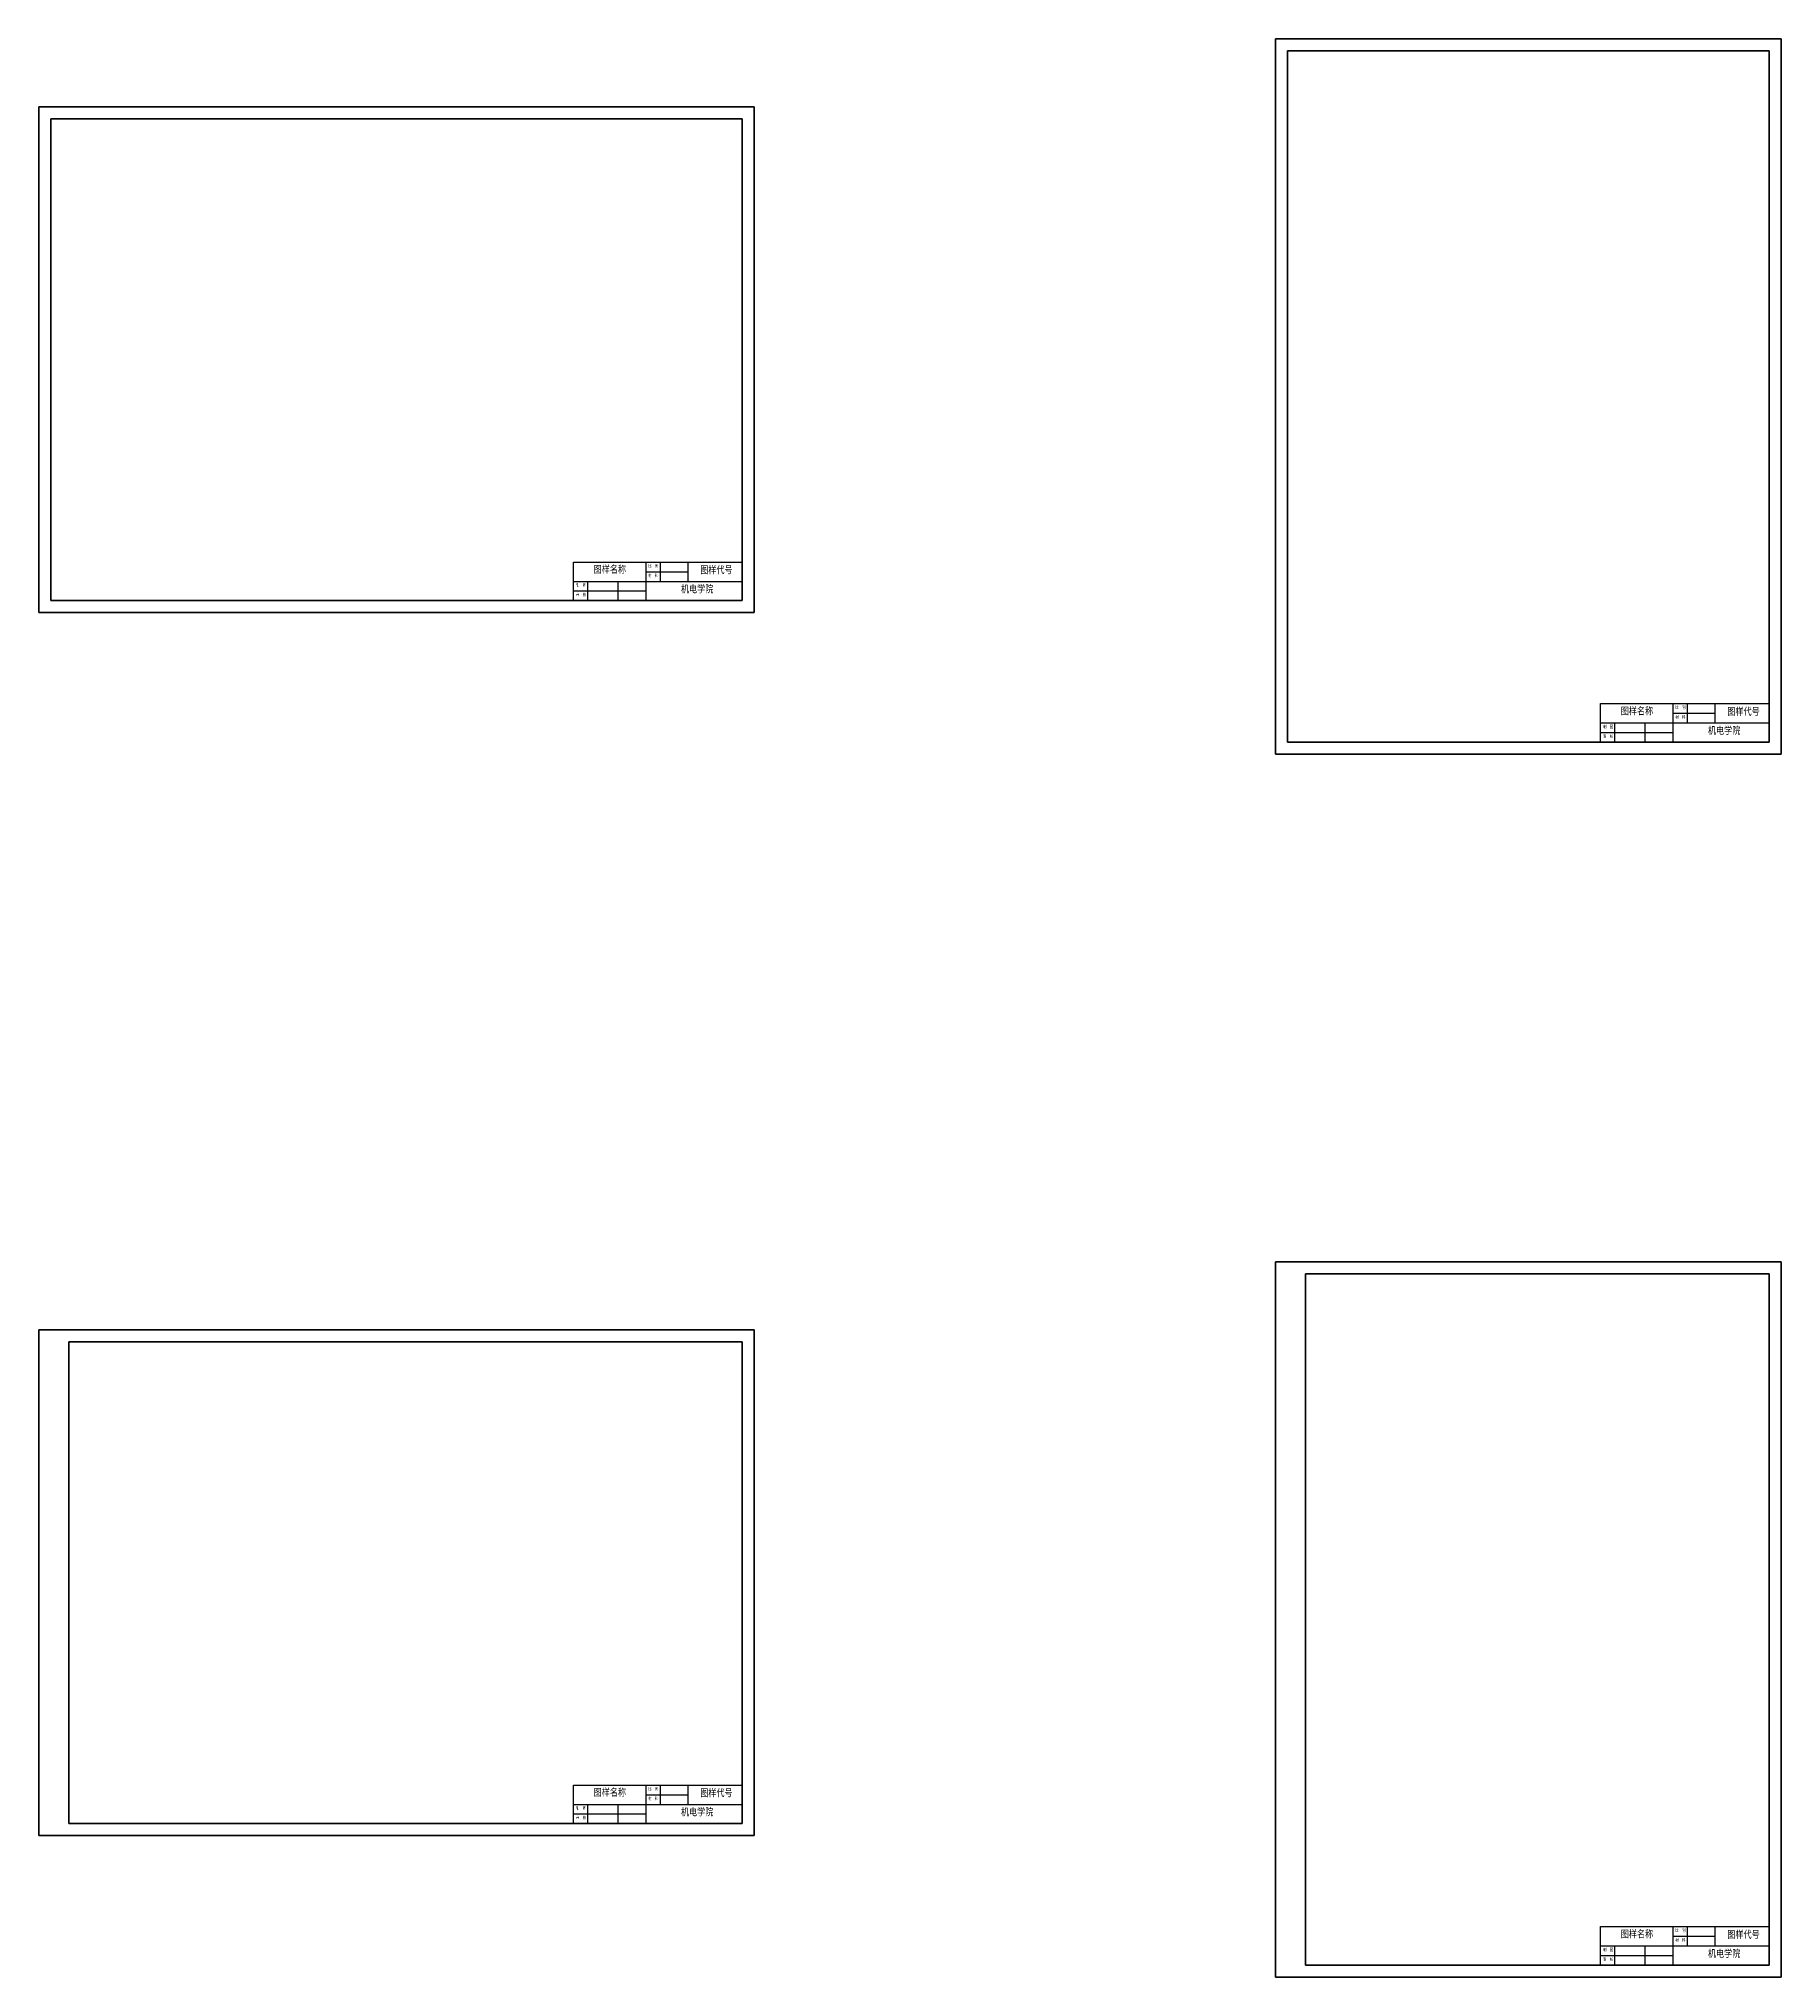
# Model space of a CAD drawing. Header units: millimetres. Extents: x 7185 to 8632, y 1238 to 2847.
import ezdxf

# ---------------------------------------------------------------- set-up
doc = ezdxf.new("R2010")
doc.units = ezdxf.units.MM
doc.layers.add('总内框线', color=7, linetype='Continuous', lineweight=50)
doc.styles.add('字体2', font='gbenor.shx', dxfattribs={"width": 0.8, "bigfont": 'gbcbig.shx'})

msp = doc.modelspace()

# ---------------------------------------------------------------- linework, layer by layer
for p, q in [((7629.3, 2412.5), (7769.3, 2412.5)), ((7629.3, 2380.5), (7629.3, 2412.5)), ((7689.3, 2412.5), (7689.3, 2380.5)), ((7689.3, 2404.5), (7724.3, 2404.5)), ((7701.3, 2412.5), (7701.3, 2396.5)), ((7724.3, 2412.5), (7724.3, 2396.5)), ((7629.3, 2396.5), (7769.3, 2396.5)), ((7629.3, 2388.5), (7689.3, 2388.5)), ((7641.3, 2380.5), (7641.3, 2396.5)), ((7666.3, 2380.5), (7666.3, 2396.5)), ((8482, 2295), (8622, 2295)), ((8482, 2263), (8482, 2295)), ((8542, 2295), (8542, 2263)), ((8542, 2287), (8577, 2287)), ((8554, 2295), (8554, 2279)), ((8577, 2295), (8577, 2279)), ((8482, 2279), (8622, 2279)), ((8482, 2271), (8542, 2271)), ((8494, 2263), (8494, 2279)), ((8519, 2263), (8519, 2279)), ((7629.3, 1397.1), (7769.3, 1397.1)), ((7629.3, 1365.1), (7629.3, 1397.1)), ((7689.3, 1397.1), (7689.3, 1365.1)), ((7689.3, 1389.1), (7724.3, 1389.1)), ((7701.3, 1397.1), (7701.3, 1381.1)), ((7724.3, 1397.1), (7724.3, 1381.1)), ((7629.3, 1381.1), (7769.3, 1381.1)), ((7629.3, 1373.1), (7689.3, 1373.1)), ((7641.3, 1365.1), (7641.3, 1381.1)), ((7666.3, 1365.1), (7666.3, 1381.1)), ((8482, 1279.6), (8622, 1279.6)), ((8482, 1247.6), (8482, 1279.6)), ((8542, 1279.6), (8542, 1247.6)), ((8542, 1271.6), (8577, 1271.6)), ((8554, 1279.6), (8554, 1263.6)), ((8577, 1279.6), (8577, 1263.6)), ((8482, 1263.6), (8622, 1263.6)), ((8482, 1255.6), (8542, 1255.6)), ((8494, 1247.6), (8494, 1263.6)), ((8519, 1247.6), (8519, 1263.6))]:
    msp.add_line(p, q)
at = {"layer": '总内框线'}
for p, q in [((8632, 2847), (8212, 2847)), ((8212, 2847), (8212, 2253)), ((8622, 2837), (8222, 2837)), ((8222, 2837), (8222, 2263)), ((8622, 2263), (8622, 2837)), ((8632, 2253), (8632, 2847)), ((7185.3, 2790.5), (7185.3, 2370.5)), ((7779.3, 2790.5), (7185.3, 2790.5)), ((7779.3, 2370.5), (7779.3, 2790.5)), ((7769.3, 2780.5), (7195.3, 2780.5)), ((7195.3, 2780.5), (7195.3, 2380.5)), ((7769.3, 2380.5), (7769.3, 2780.5)), ((7185.3, 2370.5), (7779.3, 2370.5)), ((7195.3, 2380.5), (7769.3, 2380.5)), ((8222, 2263), (8622, 2263)), ((8212, 2253), (8632, 2253)), ((8632, 1831.6), (8212, 1831.6)), ((8212, 1831.6), (8212, 1237.6)), ((8622, 1821.6), (8237, 1821.6)), ((8237, 1821.6), (8237, 1247.6)), ((8622, 1247.6), (8622, 1821.6)), ((8632, 1237.6), (8632, 1831.6)), ((7185.3, 1775.1), (7185.3, 1355.1)), ((7779.3, 1775.1), (7185.3, 1775.1)), ((7779.3, 1355.1), (7779.3, 1775.1)), ((7210.3, 1765.1), (7210.3, 1365.1)), ((7769.3, 1765.1), (7210.3, 1765.1)), ((7769.3, 1365.1), (7769.3, 1765.1)), ((7185.3, 1355.1), (7779.3, 1355.1)), ((7210.3, 1365.1), (7769.3, 1365.1)), ((8237, 1247.6), (8622, 1247.6)), ((8212, 1237.6), (8632, 1237.6))]:
    msp.add_line(p, q, dxfattribs=at)

# ---------------------------------------------------------------- texts
at = {"width": 93.019, "attachment_point": 1, "style": '字体2'}
for s, insert, char_height in [('{\\fSimSun|b0|i0|c134|p2;图样名称}', (7646, 2409.5), 6), ('{\\fSimSun|b0|i0|c134|p2;材\u3000料}', (7691.3, 2402.6), 2.5), ('{\\fSimSun|b0|i0|c134|p2;比\u3000例}', (7691.3, 2410.6), 2.5), ('{\\fSimSun|b0|i0|c134|p2;图样代号}', (7734.5, 2409.1), 6), ('{\\fSimSun|b0|i0|c134|p2;制\u3000图}', (7631.3, 2394.6), 2.5), ('{\\fSimSun|b0|i0|c134|p2;审\u3000核}', (7631.3, 2386.6), 2.5), ('{\\fSimSun|b0|i0|c134|p2;机电学院}', (7718.5, 2393.2), 6), ('{\\fSimSun|b0|i0|c134|p2;图样名称}', (8498.8, 2291.9), 6), ('{\\fSimSun|b0|i0|c134|p2;材\u3000料}', (8544.1, 2285.1), 2.5), ('{\\fSimSun|b0|i0|c134|p2;比\u3000例}', (8544.1, 2293.1), 2.5), ('{\\fSimSun|b0|i0|c134|p2;图样代号}', (8587.3, 2291.5), 6), ('{\\fSimSun|b0|i0|c134|p2;制\u3000图}', (8484.1, 2277.1), 2.5), ('{\\fSimSun|b0|i0|c134|p2;审\u3000核}', (8484.1, 2269.1), 2.5), ('{\\fSimSun|b0|i0|c134|p2;机电学院}', (8571.2, 2275.7), 6), ('{\\fSimSun|b0|i0|c134|p2;图样名称}', (7646, 1394.1), 6), ('{\\fSimSun|b0|i0|c134|p2;材\u3000料}', (7691.3, 1387.2), 2.5), ('{\\fSimSun|b0|i0|c134|p2;比\u3000例}', (7691.3, 1395.2), 2.5), ('{\\fSimSun|b0|i0|c134|p2;图样代号}', (7734.5, 1393.7), 6), ('{\\fSimSun|b0|i0|c134|p2;制\u3000图}', (7631.3, 1379.2), 2.5), ('{\\fSimSun|b0|i0|c134|p2;审\u3000核}', (7631.3, 1371.2), 2.5), ('{\\fSimSun|b0|i0|c134|p2;机电学院}', (7718.5, 1377.8), 6), ('{\\fSimSun|b0|i0|c134|p2;图样名称}', (8498.8, 1276.5), 6), ('{\\fSimSun|b0|i0|c134|p2;比\u3000例}', (8544.1, 1277.7), 2.5), ('{\\fSimSun|b0|i0|c134|p2;图样代号}', (8587.3, 1276.1), 6), ('{\\fSimSun|b0|i0|c134|p2;制\u3000图}', (8484.1, 1261.7), 2.5), ('{\\fSimSun|b0|i0|c134|p2;材\u3000料}', (8544.1, 1269.7), 2.5), ('{\\fSimSun|b0|i0|c134|p2;机电学院}', (8571.2, 1260.3), 6), ('{\\fSimSun|b0|i0|c134|p2;审\u3000核}', (8484.1, 1253.7), 2.5)]:
    msp.add_mtext(s, dxfattribs=dict(at, insert=insert, char_height=char_height))

doc.saveas('drawing.dxf')
